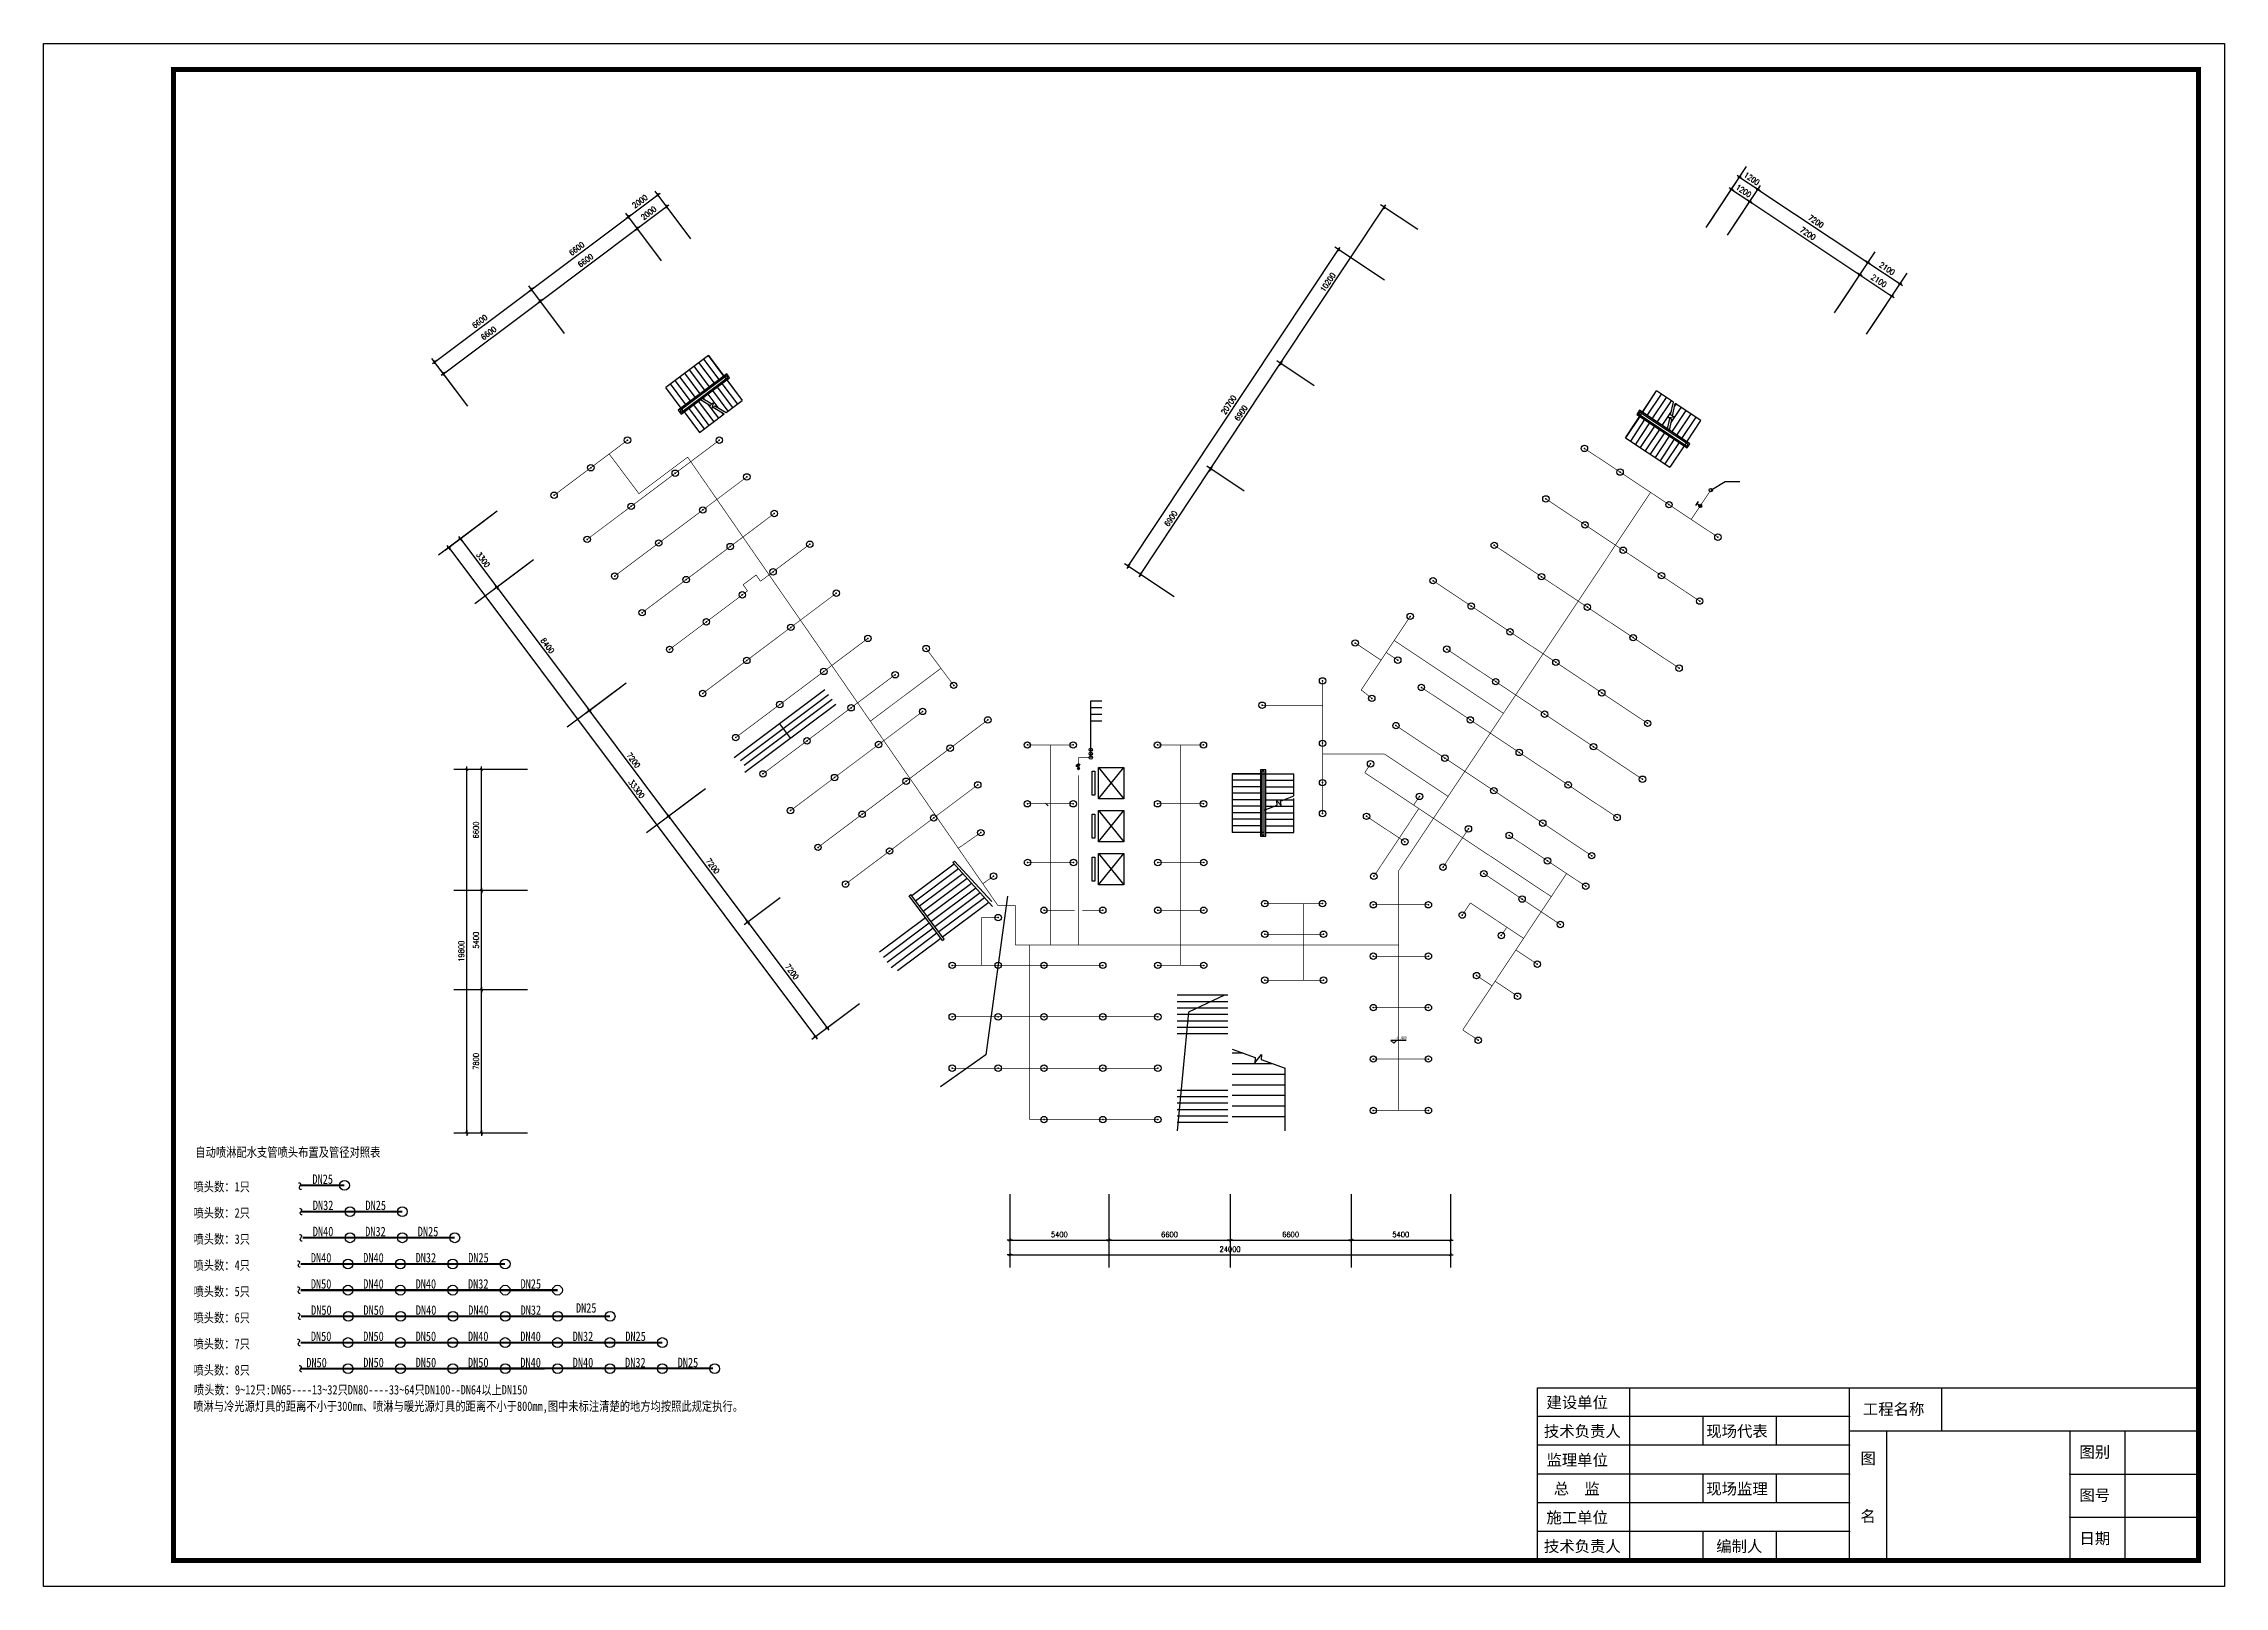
# Model space of a CAD drawing. Extents: x -149393 to 1177518, y -366685 to 296590.
# Drawn here: x 232648 to 351448, y -96685 to -12676 of the extents above; entities that cross this region are included whole.
import ezdxf
from ezdxf.enums import TextEntityAlignment as Align

# ---------------------------------------------------------------- set-up
doc = ezdxf.new("R2010")
doc.units = 0
doc.header["$LTSCALE"] = 1000
doc.header["$MEASUREMENT"] = 0
doc.linetypes.add('常规', pattern=[20, 10, 0, 10])
doc.layers.get('0').update_dxf_attribs({"linetype": 'CONTINUOUS'})
for name, color, linetype in [('AXIS', 3, 'CONTINUOUS'), ('DOTE', 1, 'CONTINUOUS'), ('EQUIP-动力', 3, 'CONTINUOUS'), ('EQUIP-消防', 3, 'CONTINUOUS'), ('OTHER', 7, 'CONTINUOUS'), ('P_PL_PT', 7, 'CONTINUOUS'), ('PIPE-给水', 3, 'CONTINUOUS'), ('PUB_TITLE', 253, 'CONTINUOUS'), ('STAIR', 2, 'CONTINUOUS'), ('TEL_SYMB', 3, 'CONTINUOUS'), ('TEL_TEXT', 7, 'CONTINUOUS'), ('WALL', 9, 'CONTINUOUS'), ('WIRE-消防', 3, '常规')]:
    doc.layers.add(name, color=color, linetype=linetype)
doc.styles.add('_TEL_DIM', font='', dxfattribs={"width": 0.8, "height": 3.5})
doc.styles.add('DIM_FONT', font='SIMPLEX.shx', dxfattribs={"width": 0.8})
doc.styles.add('HZ', font='')
doc.styles.get("Standard").update_dxf_attribs({"font": 'gbenor.shx', "bigfont": 'gbcbig.shx'})
doc.styles.add('宋体', font='')
doc.styles.get('_TEL_DIM').set_extended_font_data('SimSun')
doc.styles.get('HZ').set_extended_font_data('SimSun')
doc.styles.get('宋体').set_extended_font_data('SimSun')
doc.dimstyles.new('DIMN', dxfattribs={"dimtxt": 300, "dimasz": 1, "dimexe": 250, "dimexo": 300, "dimgap": 150, "dimtad": 1, "dimdec": 0, "dimdsep": 46, "dimtxsty": 'DIM_FONT', "dimblk": '_DIMX', "dimcen": 2.5, "dimclrt": 7, "dimadec": 0, "dimazin": 0, "dimtfac": 1, "dimtdec": 0, "dimtix": 1, "dimtmove": 2, "dimatfit": 3, "dimldrblk": '_DIMX', "dimfxl": 1, "dimtolj": 1, "dimarcsym": 0})

# ---------------------------------------------------------------- blocks, each defined once
blk = doc.blocks.new('$equip_U$00000299(cyc-PC)')
for p in [(0.51, 0.3), (0.3, 0)]:
    blk.add_line(p, (0.3, 0.3))
blk.add_lwpolyline([(0, -0.17), (0.6, 0.17), (0.6, -0.17), (0, 0.17)], close=True)
for p in [(0, 0), (0.6, 0)]:
    blk.add_point(p)
at = {"color": 7, "style": '_TEL_DIM', "flags": 1}
blk.add_attdef('A', text='', height=0.00002, dxfattribs=at).set_placement((0, 0), align=Align.MIDDLE_CENTER)
blk = doc.blocks.new('_DIMX')
blk.add_line((-150, 0), (150, 0))
at = {"const_width": 50}
blk.add_lwpolyline([(-70, -70), (70, 70)], dxfattribs=at)
blk = doc.blocks.new('$equip$00001147')
blk.add_circle((0, 0), 0.5)
at = {"flags": 9}
blk.add_attdef('A', (0, 0), '', height=0.00002, dxfattribs=at)
blk = doc.blocks.new('$equip_U$00000304(cyc-PC)')
blk.add_point((0, 0))
blk.add_blockref('$equip$00001147', (0, 0))
at = {"color": 7, "style": '_TEL_DIM', "flags": 1}
blk.add_attdef('A', text='', height=0.00002, dxfattribs=at).set_placement((0, 0), align=Align.MIDDLE_CENTER)
blk = doc.blocks.new('fdhfhfh')
at = {"layer": 'WIRE-消防', "linetype": '常规', "const_width": 35}
blk.add_lwpolyline([(327663, -63863), (313946, -84452)], dxfattribs=at)
blk = doc.blocks.new('$VALVE$00000497')
for p, q in [((78, 138), (-78, 138)), ((0, 50), (0, 138))]:
    blk.add_line(p, q)
at = {"const_width": 49.6}
blk.add_lwpolyline([(25, 0, 1), (-25, 0, 1)], format="xyb", close=True, dxfattribs=at)
blk.add_circle((0, 0), 50)
blk = doc.blocks.new('$equip_U$00000370(cyc-PC)')
for p in [(-0.15, 0), (0, 0), (0.15, 0), (0, -0.15)]:
    blk.add_point(p)
at = {"xscale": 0.00300000000061118, "yscale": 0.00300000000061118, "zscale": 0.00300000000061118}
blk.add_blockref('$VALVE$00000497', (0, 0), dxfattribs=at)
at = {"color": 7, "style": '_TEL_DIM', "flags": 1}
blk.add_attdef('A', text='', height=0.00002, dxfattribs=at).set_placement((0, 0), align=Align.MIDDLE_CENTER)
blk = doc.blocks.new('PM_PTA')
blk.add_circle((0, 0), 125)
blk = doc.blocks.new('FACE3_')
for p in [(-0.09, 0.24), (0.09, -0.24)]:
    blk.add_line(p, (0, 0))
for centre, start, end in [((0.17, 0.24), 80.7491, 179.8598), ((-0.17, -0.24), 260.7491, 359.8598)]:
    blk.add_arc(centre, 0.265, start, end)
blk = doc.blocks.new('A$C0D7E0F17')
at = {"layer": 'PIPE-给水', "linetype": 'Continuous', "ltscale": 1000, "const_width": 130}
for points in [[(10661, 15336), (7924, 15336)], [(14246, 13715), (7964, 13715)], [(17487, 12095), (8066, 12095)], [(20606, 10474), (7943, 10474)], [(17060, 10474), (14426, 10474)], [(20302, 10474), (17668, 10474)], [(23847, 8853), (7943, 8853)], [(13819, 8853), (11185, 8853)], [(17060, 8853), (14426, 8853)], [(20302, 8853), (17668, 8853)], [(23543, 8853), (20910, 8853)], [(27105, 7232), (7959, 7232)], [(26801, 7232), (24167, 7232)], [(30331, 5611), (7943, 5611)], [(13819, 5611), (11185, 5611)], [(17060, 5611), (14426, 5611)], [(20302, 5611), (17668, 5611)], [(23543, 5611), (20910, 5611)], [(26785, 5611), (24151, 5611)], [(30027, 5611), (27393, 5611)], [(33464, 4021), (7947, 3991)]]:
    blk.add_lwpolyline(points, dxfattribs=at)
at = {"layer": 'TEL_TEXT', "const_width": 130}
blk.add_lwpolyline([(13819, 10474), (11185, 10474)], dxfattribs=at)
at = {"layer": 'OTHER', "xscale": -405.2024999712594, "yscale": 405.202499971143, "zscale": 405.2024999711728}
for p in [(7906, 15288), (7962, 13715), (7962, 12095), (7839, 10474), (7839, 8853), (7855, 7232), (7839, 5611), (7943, 3992)]:
    blk.add_blockref('FACE3_', p, dxfattribs=at)
at = {"layer": 'P_PL_PT', "xscale": 2.43121499940753, "yscale": 2.43121499940753, "zscale": 2.43121499940753}
for p in [(10661, 15336), (11004, 13715), (14246, 13715), (11004, 12095), (14246, 12095), (17487, 12095), (10881, 10474), (14123, 10474), (17364, 10474), (10881, 8853), (14123, 8853), (17364, 8853), (20606, 8853), (23847, 8853), (10897, 7232), (14139, 7232), (17380, 7232), (20622, 7232), (23864, 7232), (27105, 7232), (10881, 5611), (14123, 5611), (17364, 5611), (20606, 5611), (23847, 5611), (27089, 5611), (30331, 5611), (10885, 3991), (14127, 3991), (17368, 3991), (20610, 3991), (23851, 3991), (27093, 3991), (30335, 3991), (33576, 3991)]:
    blk.add_blockref('PM_PTA', p, dxfattribs=at)
at = {"layer": 'TEL_TEXT', "xscale": 2.43121499940753, "yscale": 2.43121499940753, "zscale": 2.43121499940753}
blk.add_blockref('PM_PTA', (20606, 10474), dxfattribs=at)
at = {"layer": 'TEL_TEXT', "style": '_TEL_DIM', "width": 0.8}
for s, height, p in [('自动喷淋配水支管喷头布置及管径对照表', 583.29, (1426, 17102)), ('喷头数：1只', 583.3, (1310, 14964)), ('喷头数：2只', 583.3, (1310, 13344)), ('喷头数：3只', 583.3, (1310, 11723)), ('喷头数：4只', 583.3, (1310, 10102)), ('喷头数：5只', 583.3, (1310, 8481)), ('喷头数：6只', 583.3, (1310, 6860)), ('喷头数：7只', 583.3, (1310, 5240)), ('喷头数：8只', 583.3, (1310, 3619)), ('喷头数：9~12只:DN65----13~32只DN80----33~64只DN100--DN64以上DN150', 583.29, (1336, 2399)), ('喷淋与冷光源灯具的距离不小于300mm、喷淋与暖光源灯具的距离不小于800mm,图中未标注清楚的地方均按照此规定执行。', 583.29, (1294, 1381))]:
    blk.add_text(s, height=height, dxfattribs=at).set_placement(p)
for s, p in [('DN25', (9313, 16016)), ('DN32', (9337, 14395)), ('DN25', (12594, 14395)), ('DN40', (9337, 12775)), ('DN32', (12578, 12775)), ('DN25', (15835, 12775)), ('DN40', (9214, 11154)), ('DN40', (12455, 11154)), ('DN32', (15697, 11154)), ('DN25', (18954, 11154)), ('DN50', (9214, 9533)), ('DN40', (12455, 9533)), ('DN40', (15697, 9533)), ('DN32', (18938, 9533)), ('DN25', (22195, 9533)), ('DN50', (9230, 7912)), ('DN50', (12471, 7912)), ('DN40', (15713, 7912)), ('DN40', (18955, 7912)), ('DN32', (22196, 7912)), ('DN25', (25624, 8046)), ('DN50', (9214, 6291)), ('DN50', (12455, 6291)), ('DN50', (15697, 6291)), ('DN40', (18938, 6291)), ('DN40', (22180, 6291)), ('DN32', (25422, 6291)), ('DN25', (28679, 6291)), ('DN50', (8931, 4663)), ('DN50', (12459, 4670)), ('DN50', (15701, 4670)), ('DN50', (18942, 4670)), ('DN40', (22184, 4670)), ('DN40', (25426, 4670)), ('DN32', (28667, 4670)), ('DN25', (31924, 4670))]:
    blk.add_text(s, height=583.3, dxfattribs=at).set_placement(p, align=Align.TOP_CENTER)
blk = doc.blocks.new('会签栏')
at = {"layer": 'PUB_TITLE', "color": 4, "lineweight": 30}
blk.add_lwpolyline([(-18000, 0), (-18000, 4700), (0, 4700)], dxfattribs=at)
at = {"layer": 'PUB_TITLE', "color": 4}
for points in [[(-15500, 4700), (-15500, 0)], [(-9500, 0), (-9500, 4700)], [(-7000, 4700), (-7000, 3525)], [(-9500, 3917), (-18000, 3917)], [(-13500, 3917), (-13500, 3133)], [(-11500, 3917), (-11500, 3133)], [(-9500, 3133), (-18000, 3133)], [(-9500, 3525), (0, 3525)], [(-8500, 3525), (-8500, 0)], [(-3500, 3525), (-3500, 0)], [(-2000, 3525), (-2000, 0)], [(-9500, 2350), (-18000, 2350)], [(-13500, 2350), (-13500, 1567)], [(-11500, 2350), (-11500, 1567)], [(-3500, 2350), (0, 2350)], [(-9500, 1567), (-18000, 1567)], [(-9500, 783), (-18000, 783)], [(-13500, 783), (-13500, 0)], [(-11500, 783), (-11500, 0)], [(-3500, 1175), (0, 1175)]]:
    blk.add_lwpolyline(points, dxfattribs=at)
at = {"layer": 'PUB_TITLE'}
for p in [(-9500, 3917), (-9500, 3133), (-9500, 2350), (-9500, 1567), (-9500, 783), (-3500, 1175)]:
    blk.add_point(p, dxfattribs=at)
at = {"layer": 'PUB_TITLE', "color": 4}
blk.add_point((-3500, 2350), dxfattribs=at)
at = {"lineweight": -3, "style": '宋体'}
for s, p in [('建设单位', (-17758, 4147)), ('工程名称', (-9140, 3965)), ('技术负责人', (-17828, 3363)), ('现场代表', (-13405, 3363)), ('图别', (-3241, 2796)), ('监理单位', (-17758, 2580)), ('图', (-9206, 2624)), ('总  监', (-17560, 1797)), ('现场监理', (-13405, 1797)), ('图号', (-3241, 1621)), ('施工单位', (-17758, 1013)), ('名', (-9206, 1049)), ('日期', (-3241, 446)), ('技术负责人', (-17828, 230)), ('编制人', (-13134, 230))]:
    blk.add_text(s, height=307, dxfattribs=at).set_placement(p)
blk = doc.blocks.new('fdhgfghfgh')
at = {"color": 59}
for p, q in [((282681, -74617.3), (277737, -78325.3)), ((282878.5, -74880.6), (278078.5, -78480.6)), ((283076, -75143.9), (278276, -78743.9)), ((283273.5, -75407.2), (278329.5, -79115.2)), ((280209, -76471.3), (280801.5, -77261.2)), ((297580.9, -78848.7), (298971.1, -80548.7)), ((297580.9, -80548.7), (298971.1, -78848.7)), ((294691.7, -80787.8), (294840.2, -80937.7)), ((297580.9, -81188.7), (298971.1, -82888.7)), ((297580.9, -82888.7), (298971.1, -81188.7)), ((297580.9, -83528.7), (298971.1, -85228.7)), ((297580.9, -85228.7), (298971.1, -83528.7)), ((314353.7, -93703.3), (313518.5, -93703.8)), ((313518.5, -93703.8), (313667, -93853.6)), ((313667, -93853.6), (313819, -93703.6))]:
    blk.add_line(p, q, dxfattribs=at)
for points in [[(297251, -79048.7), (297379.5, -79048.7), (297379.5, -80348.7), (297251, -80348.7)], [(297580.9, -78848.7), (298971.1, -78848.7), (298971.1, -80548.7), (297580.9, -80548.7)], [(297251, -81388.7), (297379.5, -81388.7), (297379.5, -82688.7), (297251, -82688.7)], [(297580.9, -81188.7), (298971.1, -81188.7), (298971.1, -82888.7), (297580.9, -82888.7)], [(297251, -83728.7), (297379.5, -83728.7), (297379.5, -85028.7), (297251, -85028.7)], [(297580.9, -83528.7), (298971.1, -83528.7), (298971.1, -85228.7), (297580.9, -85228.7)]]:
    blk.add_lwpolyline(points, close=True, dxfattribs=at)
for points in [[(292634.6, -85848.7), (291454.6, -94492.8), (288974.6, -96228.7)], [(304454.6, -91248.7), (302496.1, -92172), (301874.6, -98628.7)]]:
    blk.add_lwpolyline(points, dxfattribs=at)
at = {"layer": 'AXIS'}
for p, q in [((330681.9, -49445.7), (332895.4, -46114)), ((337678.4, -54094.2), (339892, -50762.5)), ((339427.6, -55256.3), (341641.1, -51924.6)), ((264831.4, -64889.7), (261631.4, -67289.7)), ((266811.4, -67529.7), (263611.4, -69929.7)), ((266811.4, -67529.7), (263611.4, -69929.7)), ((271851.4, -74249.7), (268651.4, -76649.7)), ((266476.5, -78948.7), (262476.5, -78948.7)), ((276171.4, -80009.7), (272971.4, -82409.7)), ((266476.5, -85548.7), (262476.5, -85548.7)), ((266476.5, -85548.7), (262476.5, -85548.7)), ((266476.5, -90948.7), (262476.5, -90948.7)), ((266476.5, -90948.7), (262476.5, -90948.7)), ((266476.5, -98748.7), (262476.5, -98748.7)), ((292754.6, -102074.4), (292754.6, -106074.4)), ((298154.6, -102074.4), (298154.6, -106074.4)), ((304754.6, -102074.4), (304754.6, -106074.4)), ((311354.6, -102074.4), (311354.6, -106074.4)), ((316754.6, -102074.4), (316754.6, -106074.4))]:
    blk.add_line(p, q, dxfattribs=at)
at = {"layer": 'DOTE', "color": 59}
for p, q in [((304634.6, -91248.7), (301874.6, -91248.7)), ((304634.6, -91598.7), (301874.6, -91598.7)), ((304634.6, -91948.7), (301874.6, -91948.7)), ((304634.6, -92298.7), (301874.6, -92298.7)), ((304634.6, -92648.7), (301874.6, -92648.7)), ((304634.6, -92998.7), (301874.6, -92998.7)), ((304634.6, -93348.7), (301874.6, -93348.7)), ((304634.6, -96428.7), (301874.6, -96428.7)), ((304634.6, -96778.7), (301874.6, -96778.7)), ((304634.6, -97128.7), (301874.6, -97128.7)), ((304634.6, -97478.7), (301874.6, -97478.7)), ((304634.6, -97828.7), (301874.6, -97828.7)), ((304634.6, -98178.7), (301874.6, -98178.7))]:
    blk.add_line(p, q, dxfattribs=at)
at = {"layer": 'STAIR', "color": 59}
for p, q in [((276337.4, -56410.1), (274013.7, -58152.9)), ((276401.9, -58109.9), (275562.8, -56991.1)), ((276660.1, -57916.2), (275821, -56797.4)), ((276918.3, -57722.6), (276079.2, -56603.8)), ((277176.5, -57529), (276337.4, -56410.1)), ((276337.4, -56410.1), (278173.4, -58858.1)), ((274852.8, -59271.7), (274013.7, -58152.9)), ((275111, -59078.1), (274271.9, -57959.3)), ((275369.2, -58884.4), (274530.1, -57765.6)), ((277334.3, -57410.6), (274695, -59390.1)), ((275627.4, -58690.8), (274788.3, -57572)), ((277319.9, -57511), (274795.4, -59404.4)), ((274852.8, -59600.4), (277492.1, -57621)), ((274867.2, -59500), (277391.7, -57606.7)), ((277219.5, -57586.3), (274895.9, -59329.1)), ((275885.6, -58497.2), (275046.5, -57378.3)), ((276143.8, -58303.5), (275304.6, -57184.7)), ((275948.5, -58689.1), (277291.3, -57682)), ((276817.9, -58126.6), (277657, -59245.4)), ((277076.1, -57933), (277915.2, -59051.8)), ((277391.7, -57606.7), (277319.9, -57511)), ((277492.1, -57621), (277334.3, -57410.6)), ((277334.3, -57739.3), (278173.4, -58858.1)), ((274695, -59390.1), (274852.8, -59600.4)), ((274967.6, -59424.7), (274895.9, -59329.1)), ((274967.6, -59424.7), (275845.6, -58766.2)), ((275268.8, -59288.5), (276107.9, -60407.3)), ((275527, -59094.8), (276366.1, -60213.6)), ((275785.2, -58901.2), (276624.3, -60020)), ((275845.6, -58766.2), (276434.1, -59127.7)), ((275948.5, -58689.1), (276523.9, -59042.7)), ((276043.4, -58707.5), (276098.8, -58781.4)), ((276293.9, -59041.6), (276882.5, -59826.3)), ((276301.5, -58513.9), (276847, -59241.2)), ((276434.1, -59127.7), (276589, -58981.1)), ((276589, -58981.1), (276524.5, -59296.1)), ((276524.5, -59296.1), (276686.6, -59142.6)), ((276559.7, -58320.3), (277398.8, -59439.1)), ((276596.7, -59227.7), (277192.5, -59593.8)), ((276686.6, -59142.6), (277295.3, -59516.7)), ((277295.3, -59516.7), (278173.4, -58858.1)), ((326295.5, -60887.9), (327988.9, -58339.1)), ((327050.7, -59394.8), (326905.2, -59613.9)), ((329798.6, -61220.5), (327050.7, -59394.8)), ((327215, -59504), (327988.9, -58339.1)), ((327483.8, -59682.6), (328257.7, -58517.7)), ((327752.6, -59861.2), (328526.5, -58696.3)), ((328903.1, -58946.5), (327988.9, -58339.1)), ((328021.4, -60039.8), (328795.3, -58874.9)), ((328754.1, -59645.3), (328903.1, -58946.5)), ((328790.2, -60049.1), (329333, -59232.1)), ((328864.3, -59701.6), (329010.2, -59017.7)), ((328973.4, -59190.2), (329064.2, -59053.5)), ((330408.2, -59946.5), (329010.2, -59017.7)), ((274795.4, -59404.4), (274867.2, -59500)), ((275010.6, -59482.1), (275849.7, -60600.9)), ((275849.7, -60600.9), (277192.5, -59593.8)), ((277042.2, -59501.4), (277140.7, -59632.7)), ((327069.5, -59723), (326295.5, -60887.9)), ((327338.3, -59901.6), (326564.3, -61066.5)), ((327607.1, -60080.2), (326833.2, -61245.1)), ((326905.2, -59613.9), (329653, -61439.6)), ((327070.8, -59494.3), (327004.6, -59593.8)), ((327004.6, -59593.8), (329633, -61340.1)), ((329699.1, -61240.6), (327070.8, -59494.3)), ((327875.9, -60258.8), (327102, -61423.7)), ((327109.1, -59663.3), (329528.5, -61270.7)), ((328573.4, -60492.6), (327175.3, -59563.7)), ((328144.7, -60437.4), (327370.8, -61602.3)), ((328290.2, -60218.4), (328793.4, -59461.1)), ((328559, -60397), (328610.2, -60320.1)), ((328573.4, -60492.6), (328714.2, -59832)), ((328634.5, -59791.3), (328952.9, -59746.8)), ((328824.5, -59888.3), (328634.5, -59791.3)), ((328680.4, -60563.7), (328824.5, -59888.3)), ((329594.6, -61171.1), (328680.4, -60563.7)), ((328952.9, -59746.8), (328754.1, -59645.3)), ((328827.9, -60575.6), (329601.8, -59410.7)), ((329096.7, -60754.2), (329870.6, -59589.3)), ((329365.5, -60932.8), (330139.4, -59767.9)), ((329634.3, -61111.4), (330408.2, -59946.5)), ((326295.5, -60887.9), (328714.8, -62495.3)), ((328413.5, -60616), (327639.6, -61780.9)), ((328682.3, -60794.6), (327908.4, -61959.5)), ((328951.1, -60973.2), (328177.2, -62138.1)), ((329220, -61151.8), (328446, -62316.7)), ((329488.8, -61330.4), (328714.8, -62495.3)), ((329594.6, -61171.1), (329528.5, -61270.7)), ((329633, -61340.1), (329699.1, -61240.6)), ((329653, -61439.6), (329798.6, -61220.5)), ((304874.6, -79185.4), (304874.6, -82374.8)), ((306410.2, -79185.4), (304874.6, -79185.4)), ((304874.6, -79185.4), (308234.6, -79185.4)), ((306410.2, -79539.8), (304874.6, -79539.8)), ((306699, -78968.9), (306410.2, -78968.9)), ((306410.2, -78968.9), (306410.2, -82591.4)), ((306620.2, -79047.6), (306489, -79047.6)), ((306489, -79047.6), (306489, -82512.6)), ((306489, -79185.4), (306489, -82374.8)), ((306620.2, -82512.6), (306620.2, -79047.6)), ((306620.2, -81028.5), (306620.2, -79185.4)), ((306699, -82591.4), (306699, -78968.9)), ((306699, -79185.4), (308234.6, -79185.4)), ((306699, -79539.8), (308234.6, -79539.8)), ((308234.6, -80390.6), (308234.6, -79185.4)), ((306410.2, -79894.2), (304874.6, -79894.2)), ((306410.2, -80248.6), (304874.6, -80248.6)), ((306410.2, -80602.9), (304874.6, -80602.9)), ((306699, -79894.2), (308234.6, -79894.2)), ((306699, -80248.6), (308234.6, -80248.6)), ((306699, -80602.9), (307697.3, -80602.9)), ((307325.5, -80890.9), (307298.8, -80658.3)), ((307298.8, -80658.3), (307533, -80922.4)), ((307505, -80678.9), (308234.6, -80390.6)), ((307533, -80922.4), (307505, -80678.9)), ((307697.3, -80602.9), (308234.6, -80602.9)), ((308234.6, -82374.8), (308234.6, -80531.7)), ((306410.2, -80957.3), (304874.6, -80957.3)), ((306410.2, -81311.7), (304874.6, -81311.7)), ((306410.2, -81666.1), (304874.6, -81666.1)), ((306620.2, -81169.6), (307325.5, -80890.9)), ((306620.2, -82374.8), (306620.2, -81169.6)), ((306699, -80957.3), (307157.6, -80957.3)), ((306699, -81311.7), (308234.6, -81311.7)), ((306699, -81666.1), (308234.6, -81666.1)), ((307157.6, -80957.3), (308234.6, -80957.3)), ((306410.2, -82020.4), (304874.6, -82020.4)), ((306410.2, -82374.8), (304874.6, -82374.8)), ((306410.2, -82591.4), (306699, -82591.4)), ((306620.2, -82374.8), (306489, -82374.8)), ((306489, -82512.6), (306620.2, -82512.6)), ((306699, -82020.4), (308234.6, -82020.4)), ((306699, -82374.8), (308234.6, -82374.8)), ((287411.3, -85823.3), (289723.2, -84089.3)), ((289658.4, -84017.3), (289744.7, -83936.7)), ((291813.2, -86410.6), (289658.4, -84017.3)), ((291773.2, -86140), (289744.7, -83936.7)), ((287621.2, -86103.3), (289958.4, -84350.5)), ((287831.1, -86383.4), (290193.5, -84611.6)), ((288041.1, -86663.4), (290428.6, -84872.8)), ((288251, -86943.5), (290663.7, -85133.9)), ((288461, -87223.5), (290898.9, -85395.1)), ((287272.4, -85838.2), (287368.4, -85766.2)), ((289086.8, -88258.2), (287272.4, -85838.2)), ((289182.8, -88186.2), (287368.4, -85766.2)), ((288671, -87503.5), (291134, -85656.2)), ((288881, -87783.5), (291369.1, -85917.4)), ((289091, -88063.5), (291604.3, -86178.5)), ((285658.7, -88887), (288154.7, -87015)), ((285868.5, -89167.1), (288364.6, -87295)), ((286078.5, -89447.1), (288574.6, -87575)), ((286288.5, -89727.1), (288784.5, -87855.1)), ((286642.5, -89899.1), (288994.5, -88135.1)), ((289086.8, -88258.2), (289182.8, -88186.2)), ((304874.6, -94186), (306123.9, -94635.7)), ((305460.4, -94396.8), (304874.6, -94396.8)), ((307069.6, -94976.1), (304874.6, -94976.1)), ((306099.7, -94924.3), (306469.1, -94481)), ((306123.9, -94635.7), (306099.7, -94924.3)), ((306469.1, -94481), (306446.3, -94751.8)), ((306446.3, -94751.8), (307754.6, -95222.8)), ((307754.6, -95555.5), (304874.6, -95555.5)), ((307754.6, -96134.8), (304874.6, -96134.8)), ((307754.6, -98628.7), (307754.6, -95222.8)), ((307754.6, -96714.1), (304874.6, -96714.1)), ((307754.6, -97293.4), (304874.6, -97293.4)), ((307754.6, -97872.7), (304874.6, -97872.7))]:
    blk.add_line(p, q, dxfattribs=at)
at = {"layer": 'TEL_SYMB', "color": 59, "elevation": 1793}
for points in [[(274325.7, -58837.8, 0, 0, 0), (277352.2, -56567.9, 0, 0, 0), (278306.1, -57839.7, 0, 0, 0), (276986.5, -58829.5, 95.6, 0, 0), (276699.6, -59044.6, 0, 0, 0)], [(329256.1, -61972.3, 0, 0, 0), (326105, -59878.7, 0, 0, 0), (326984.7, -58554.5, 0, 0, 0), (328358.7, -59467.4, 95.6, 0, 0), (328657.4, -59665.8, 0, 0, 0)]]:
    blk.add_lwpolyline(points, format="xyseb", dxfattribs=at)
at = {"layer": 'TEL_SYMB', "color": 59}
for points in [[(275279.6, -60109.6, 0, 0, 0), (276154.5, -59453.4, 95.6, 0, 0), (276441.4, -59238.3, 0, 0, 0)], [(330135.8, -60648.1, 0, 0, 0), (329224.8, -60042.9, 95.6, 0, 0), (328926.2, -59844.4, 0, 0, 0)], [(280717.8, -74279.1, 0, 0, 0), (281308.4, -75199.7, 95.6, 0, 0), (281502, -75501.6, 0, 0, 0)], [(278146.3, -76207.8, 0, 0, 0), (278736.8, -77128.4, 95.6, 0, 0), (278930.4, -77430.2, 0, 0, 0)], [(307427.4, -82552, 0, 0, 0), (307427.4, -81351.1, 105, 0, 0), (307427.4, -80957.3, 0, 0, 0)]]:
    blk.add_lwpolyline(points, format="xyseb", dxfattribs=at)
at = {"color": 59, "style": 'HZ', "width": 0.7}
blk.add_text('-8.400', height=183.52, dxfattribs=at).set_placement((313754.9, -93655.8))
at = {"layer": 'AXIS'}
for p1, p2, distance in [((273962.5, -51492.6), (275562.5, -50292.6), 3300), ((330681.9, -49445.7), (331681.4, -50109.7), 3300), ((330681.9, -49445.7), (331681.4, -50109.7), 2500), ((331681.4, -50109.7), (337678.4, -54094.2), 3300), ((268682.5, -55452.6), (273962.5, -51492.6), 3300), ((273962.5, -51492.6), (275562.5, -50292.6), 2500), ((309591.4, -58217.8), (315236, -49722), 2500), ((331681.4, -50109.7), (337678.4, -54094.2), 2500), ((268682.5, -55452.6), (273962.5, -51492.6), 2500), ((301954.6, -69712.2), (313409.8, -52470.7), 3300), ((337678.4, -54094.2), (339427.6, -55256.3), 3300), ((337678.4, -54094.2), (339427.6, -55256.3), 2500), ((263402.5, -59412.6), (268682.5, -55452.6), 3300), ((263402.5, -59412.6), (268682.5, -55452.6), 2500), ((305773, -63965), (309591.4, -58217.8), 2500), ((301954.6, -69712.2), (305773, -63965), 2500), ((264831.4, -64889.7), (284811.4, -91529.7), -3300), ((264831.4, -64889.7), (266811.4, -67529.7), -2500), ((266811.4, -67529.7), (271851.4, -74249.7), -2500), ((271851.4, -74249.7), (276171.4, -80009.7), -2500), ((266176.5, -98748.7), (266176.5, -78948.7), 3000), ((266476.5, -85548.7), (266476.5, -78948.7), 2500), ((276171.4, -80009.7), (280491.4, -85769.7), -2500), ((266476.5, -90948.7), (266476.5, -85548.7), 2500), ((280491.4, -85769.7), (284811.4, -91529.7), -2500), ((266476.5, -98748.7), (266476.5, -90948.7), 2500), ((292754.6, -102074.4), (298154.6, -102074.4), -2500), ((292754.6, -102074.4), (316754.6, -102074.4), -3300), ((298154.6, -102074.4), (304754.6, -102074.4), -2500), ((304754.6, -102074.4), (311354.6, -102074.4), -2500), ((311354.6, -102074.4), (316754.6, -102074.4), -2500)]:
    blk.add_aligned_dim(p1=p1, p2=p2, distance=distance, dimstyle='DIMN', dxfattribs=at).render()

msp = doc.modelspace()

# ---------------------------------------------------------------- linework, layer by layer
for p, q in [((289689.5, -48823.9), (290295.2, -48823.9)), ((289689.5, -49188.1), (290295.2, -49188.1)), ((289689.5, -49552.3), (290295.2, -49552.3))]:
    msp.add_line(p, q)
for points in [[(323465.1, -36988.7), (324251.2, -36513.4), (325057.1, -36513.4)], [(289689.5, -51554.5), (289689.5, -48459.8), (290295.2, -48459.8)]]:
    msp.add_lwpolyline(points)
for centre in [(323465.1, -36988.7), (289689.5, -51124.1), (289689.5, -51347.5), (289689.5, -51554.5)]:
    msp.add_circle(centre, 90.8)
at = {"layer": 'PUB_TITLE'}
msp.add_lwpolyline([(232648.3, -12676.1), (351448.3, -12676.1), (351448.3, -96684.6), (232648.3, -96684.6)], close=True, dxfattribs=at)
at = {"layer": 'PUB_TITLE', "const_width": 270.7}
msp.add_lwpolyline([(239719.7, -14090.4), (350034, -14090.4), (350034, -95270.4), (239719.7, -95270.4), (239719.7, -14090.4)], close=True, dxfattribs=at)
at = {"layer": 'WIRE-消防', "linetype": '常规', "const_width": 35}
for points in [[(264457.1, -34270.2), (262457.1, -35770.2)], [(269457.1, -34270.2), (267057.1, -36070.2)], [(263457.1, -35020.2), (265079.3, -37183.2)], [(267733, -35192.9), (265079.3, -37183.2)], [(267733, -35192.9), (284628.5, -59602.4), (285578.2, -59602.4)], [(316584.9, -34717.9), (318527.6, -36008.7)], [(262457.1, -35770.2), (260457.1, -37270.2)], [(267057.1, -36070.2), (264657.1, -37870.2)], [(270957.1, -36270.2), (268557.1, -38070.2)], [(318527.6, -36008.7), (321193, -37779.5)], [(264657.1, -37870.2), (262257.1, -39670.2)], [(314488.8, -37467.3), (316618.4, -38882.3)], [(321193, -37779.5), (323858.3, -39550.4)], [(323414.8, -37064.3), (322404.7, -38584.6)], [(268557.1, -38070.2), (266157.1, -39870.2)], [(270051.8, -40063.2), (272451.8, -38263.2)], [(316618.4, -38882.3), (318700.7, -40265.7)], [(266157.1, -39870.2), (263757.1, -41670.2)], [(267651.8, -41863.2), (270051.8, -40063.2)], [(274386.2, -39937.4), (272386.2, -41437.4)], [(311675.3, -39994.6), (314247.1, -41703.3)], [(318700.7, -40265.7), (320783, -41649.2)], [(272386.2, -41437.4), (271699.3, -41952.6)], [(265251.8, -43663.2), (267651.8, -41863.2)], [(270711.8, -42693.2), (268751.9, -44163.2)], [(270711.8, -42693.2), (270995.1, -42480.7)], [(270758.1, -42138.3), (271462.3, -41610.1)], [(270758.1, -42138.3), (270995.1, -42480.7)], [(271462.3, -41610.1), (271699.3, -41952.6)], [(275831.9, -42603.1), (273351.9, -44463.2)], [(308338.9, -41920), (310421.2, -43303.4)], [(314247.1, -41703.3), (316745.8, -43363.5)], [(320783, -41649.2), (322865.4, -43032.7)], [(307097.3, -43863.9), (306222, -45177.7)], [(310421.2, -43303.4), (312532.7, -44706.3)], [(316745.8, -43363.5), (319242.9, -45022.5)], [(268751.9, -44163.2), (266751.9, -45663.2)], [(273351.9, -44463.2), (270951.9, -46263.2)], [(277551.9, -45063.2), (275151.9, -46863.2)], [(312532.7, -44706.3), (315031.4, -46366.5)], [(319242.9, -45022.5), (319244.6, -45023.7)], [(319244.6, -45023.7), (321743.4, -46683.8)], [(270951.9, -46263.2), (268551.9, -48063.2)], [(280728.3, -45618.2), (282225.8, -47620)], [(304098.8, -45315.5), (305505.5, -46252.6)], [(304427.2, -47871.2), (306221.7, -45177.5)], [(306417, -46251.5), (305786.2, -45831.2)], [(306221.7, -45177.5), (312174.9, -49143.5)], [(309086.5, -45648.4), (311751.9, -47419.2)], [(275151.9, -46863.2), (272751.9, -48663.2)], [(276635.5, -48841.3), (279035.5, -47041.3)], [(277684.9, -49570.6), (281532, -46692.5)], [(302321.4, -47377.3), (302321.4, -50777.3)], [(311751.9, -47419.2), (314417.2, -49190.1)], [(315031.4, -46366.5), (317528.6, -48025.5)], [(272751.9, -48663.2), (270351.9, -50463.2)], [(299025.7, -48702.7), (302321.4, -48702.7)], [(305002, -48328.7), (304427.2, -47871.2)], [(307703.1, -47730.7), (310368.4, -49501.6)], [(317528.6, -48025.5), (317530.2, -48026.7)], [(317530.2, -48026.7), (320029, -49686.8)], [(274235.5, -50641.3), (276635.5, -48841.3)], [(280535.5, -49041.3), (278135.5, -50841.3)], [(284085.6, -49503.7), (282035.5, -51041.3)], [(306319.6, -49813), (308984.9, -51583.9)], [(310368.4, -49501.6), (313033.7, -51272.4)], [(314417.2, -49190.1), (317082.6, -50961)], [(271835.5, -52441.3), (274235.5, -50641.3)], [(278135.5, -50841.3), (275735.5, -52641.3)], [(282035.5, -51041.3), (279635.5, -52841.3)], [(286239.6, -50868.5), (288739.6, -50868.5)], [(287489.6, -50868.5), (287489.6, -61763.9)], [(293330.4, -50868.5), (295830.4, -50868.5)], [(294596.8, -62868.5), (294596.8, -50868.5)], [(302321.4, -50777.3), (302321.4, -52917.9)], [(317082.6, -50961), (319747.9, -52731.8)], [(289598.7, -51554.5), (289024, -51554.5)], [(289024, -51912.1), (289024, -51554.5)], [(289024, -52164.5), (289024, -52256.4)], [(302321.4, -51360.8), (305694.1, -51360.8)], [(304936.1, -51895.3), (304618.4, -52373.4)], [(305694.1, -51360.8), (309159.7, -53669.6)], [(308984.9, -51583.9), (311650.3, -53354.7)], [(313033.7, -51272.4), (315699.1, -53043.3)], [(275735.5, -52641.3), (273335.5, -54441.3)], [(279635.5, -52841.3), (277235.5, -54641.3)], [(283535.5, -53041.3), (281135.5, -54841.3)], [(289024, -61763.9), (289024, -52528.5)], [(302321.4, -52917.9), (302321.4, -54603.1)], [(314779.7, -59124.6), (304618.4, -52373.4)], [(311650.3, -53354.7), (314315.6, -55125.6)], [(315699.1, -53043.3), (318364.4, -54814.1)], [(277235.5, -54641.3), (274835.5, -56441.3)], [(286239.6, -54068.5), (287489.6, -54068.5)], [(287489.6, -54068.5), (288739.6, -54068.5)], [(293333.5, -54068.5), (295833.5, -54068.5)], [(305114.4, -58016.7), (307563.7, -54330.2)], [(307601.4, -53666.2), (307283.8, -54144.3)], [(281135.5, -54841.3), (278735.5, -56641.3)], [(283703.4, -55641.5), (282475.3, -56491.6)], [(304718.7, -54752.4), (306497.8, -55934.4)], [(308883.3, -57519.3), (310266.8, -55437)], [(312491.4, -55792.5), (314573.7, -57175.9)], [(314315.6, -55125.6), (316981, -56896.4)], [(278735.5, -56641.3), (276335.5, -58441.3)], [(306801, -56135.8), (306497.8, -55934.4)], [(284399.9, -58011.3), (283809.9, -58419.7)], [(286253, -57268.5), (287503, -57268.5)], [(287503, -57268.5), (288753, -57268.5)], [(293346.8, -57268.5), (295846.8, -57268.5)], [(306473.5, -70769), (306473.5, -57701.7)], [(315614.8, -57867.7), (309956, -66384.9)], [(311107.9, -57874.8), (313190.2, -59258.3)], [(314573.7, -57175.9), (316656, -58559.4)], [(313190.2, -59258.3), (315272.5, -60641.7)], [(284646.8, -60268.5), (283732.9, -60268.5)], [(283732.9, -60268.5), (283732.9, -62868.5)], [(285578.2, -59602.4), (285578.2, -61763.9)], [(287146.8, -59868.5), (287489.6, -59868.5)], [(287489.6, -59868.5), (288819.4, -59868.5)], [(289227.8, -59868.5), (290346.8, -59868.5)], [(293346.8, -59868.5), (295846.8, -59868.5)], [(299171.1, -59505.8), (302321.4, -59505.8)], [(301269.7, -63676.3), (301269.7, -59505.8)], [(305084.9, -59569), (306473.5, -59569)], [(308084.9, -59569), (306473.5, -59569)], [(309932.3, -60129), (310370.6, -59469.3)], [(310370.6, -59469.3), (313270.6, -61396)], [(285578.2, -61763.9), (306473.5, -61763.9)], [(286357.9, -71268.5), (286357.9, -61763.9)], [(299171.1, -61176.3), (302371.1, -61176.3)], [(312057.5, -61242.5), (312358.3, -60789.9)], [(282146.8, -62868.5), (284646.8, -62868.5)], [(284646.8, -62868.5), (287146.8, -62868.5)], [(287146.8, -62868.5), (290346.8, -62868.5)], [(293346.8, -62868.5), (295846.8, -62868.5)], [(305084.9, -62369), (308084.9, -62369)], [(314018.2, -62804.3), (312850.4, -62028.4)], [(299171.1, -63676.3), (302371.1, -63676.3)], [(310711.5, -63426.5), (311551, -63984.2)], [(312945.1, -64549.5), (311717.4, -63733.8)], [(305084.9, -65169), (308084.9, -65169)], [(282146.8, -65668.5), (284646.8, -65668.5)], [(284646.8, -65668.5), (287146.8, -65668.5)], [(287146.8, -65668.5), (290346.8, -65668.5)], [(290346.8, -65668.5), (293346.8, -65668.5)], [(310802.8, -66947.6), (309956, -66384.9)], [(282146.8, -68468.5), (284646.8, -68468.5)], [(284646.8, -68468.5), (287146.8, -68468.5)], [(287146.8, -68468.5), (290346.8, -68468.5)], [(290346.8, -68468.5), (293346.8, -68468.5)], [(305084.9, -67969), (308084.9, -67969)], [(287146.8, -71268.5), (286357.9, -71268.5)], [(290346.8, -71268.5), (287146.8, -71268.5)], [(293346.8, -71268.5), (290346.8, -71268.5)], [(305084.9, -70769), (308084.9, -70769)]]:
    msp.add_lwpolyline(points, dxfattribs=at)

# ---------------------------------------------------------------- block references
for name in ['fdhgfghfgh', 'fdhfhfh']:
    msp.add_blockref(name, (-7473, 26750.4))
at = {"xscale": 0.8799999998882413, "yscale": 0.8799999998882413, "zscale": 0.8799999998882413}
msp.add_blockref('A$C0D7E0F17', (239657.6, -88345.8), dxfattribs=at)
at = {"layer": 'EQUIP-动力', "xscale": 550.0000000000028, "yscale": 550.0000000000028, "zscale": 550.0000000000028, "rotation": 56.39999999999991}
msp.add_blockref('$equip_U$00000370(cyc-PC)', (322893.6, -37848.8), dxfattribs=at)
at = {"layer": 'EQUIP-消防', "xscale": 350, "yscale": 350, "zscale": 350}
for p in [(264457.1, -34270.2), (269457.1, -34270.2), (262457.1, -35770.2), (316584.9, -34717.9), (267057.1, -36070.2), (270957.1, -36270.2), (318527.6, -36008.7), (260457.1, -37270.2), (264657.1, -37870.2), (268557.1, -38070.2), (314488.8, -37467.3), (321193, -37779.5), (272451.8, -38263.2), (316618.4, -38882.3), (262257.1, -39670.2), (266157.1, -39870.2), (270051.8, -40063.2), (274386.2, -39937.4), (311675.3, -39994.6), (318700.7, -40265.7), (323858.3, -39550.4), (263757.1, -41670.2), (272386.2, -41437.4), (314247.1, -41703.3), (320783, -41649.2), (267651.8, -41863.2), (270711.8, -42693.2), (275831.9, -42603.1), (308338.9, -41920), (265251.8, -43663.2), (307097.3, -43863.9), (310421.2, -43303.4), (316745.8, -43363.5), (322865.4, -43032.7), (268751.9, -44163.2), (273351.9, -44463.2), (277551.9, -45063.2), (304098.8, -45315.5), (312532.7, -44706.3), (319242.9, -45022.5), (319244.6, -45023.7), (266751.9, -45663.2), (270951.9, -46263.2), (280728.3, -45618.2), (306417, -46251.5), (309086.5, -45648.4), (315031.4, -46366.5), (275151.9, -46863.2), (279035.5, -47041.3), (282225.8, -47620), (302321.4, -47377.3), (311751.9, -47419.2), (321743.4, -46683.8), (268551.9, -48063.2), (272751.9, -48663.2), (276635.5, -48841.3), (299025.7, -48702.7), (305002, -48328.7), (307703.1, -47730.7), (317528.6, -48025.5), (317530.2, -48026.7), (280535.5, -49041.3), (284085.6, -49503.7), (306319.6, -49813), (310368.4, -49501.6), (314417.2, -49190.1), (320029, -49686.8), (270351.9, -50463.2), (274235.5, -50641.3), (278135.5, -50841.3), (282035.5, -51041.3), (286239.6, -50868.5), (288739.6, -50868.5), (293330.4, -50868.5), (295830.4, -50868.5), (302321.4, -50777.3), (317082.6, -50961), (271835.5, -52441.3), (304936.1, -51895.3), (308984.9, -51583.9), (313033.7, -51272.4), (275735.5, -52641.3), (279635.5, -52841.3), (283535.5, -53041.3), (302321.4, -52917.9), (311650.3, -53354.7), (315699.1, -53043.3), (319747.9, -52731.8), (273335.5, -54441.3), (277235.5, -54641.3), (286239.6, -54068.5), (288739.6, -54068.5), (293333.5, -54068.5), (295833.5, -54068.5), (302321.4, -54603.1), (304718.7, -54752.4), (307601.4, -53666.2), (318364.4, -54814.1), (281135.5, -54841.3), (283703.4, -55641.5), (310266.8, -55437), (312491.4, -55792.5), (314315.6, -55125.6), (274835.5, -56441.3), (278735.5, -56641.3), (306801, -56135.8), (314573.7, -57175.9), (316981, -56896.4), (284399.9, -58011.3), (286253, -57268.5), (288753, -57268.5), (293346.8, -57268.5), (295846.8, -57268.5), (305114.4, -58016.7), (308883.3, -57519.3), (311107.9, -57874.8), (276335.5, -58441.3), (299171.1, -59505.8), (302321.4, -59505.8), (305084.9, -59569), (308084.9, -59569), (313190.2, -59258.3), (316656, -58559.4), (284646.8, -60268.5), (287146.8, -59868.5), (290346.8, -59868.5), (293346.8, -59868.5), (295846.8, -59868.5), (309932.3, -60129), (315272.5, -60641.7), (299171.1, -61176.3), (302371.1, -61176.3), (312057.5, -61242.5), (282146.8, -62868.5), (284646.8, -62868.5), (287146.8, -62868.5), (290346.8, -62868.5), (293346.8, -62868.5), (295846.8, -62868.5), (305084.9, -62369), (308084.9, -62369), (314018.2, -62804.3), (299171.1, -63676.3), (302371.1, -63676.3), (310711.5, -63426.5), (305084.9, -65169), (308084.9, -65169), (312945.1, -64549.5), (282146.8, -65668.5), (284646.8, -65668.5), (287146.8, -65668.5), (290346.8, -65668.5), (293346.8, -65668.5), (310802.8, -66947.6), (282146.8, -68468.5), (284646.8, -68468.5), (287146.8, -68468.5), (290346.8, -68468.5), (293346.8, -68468.5), (305084.9, -67969), (308084.9, -67969), (287146.8, -71268.5), (290346.8, -71268.5), (293346.8, -71268.5), (305084.9, -70769), (308084.9, -70769)]:
    msp.add_blockref('$equip_U$00000304(cyc-PC)', p, dxfattribs=at)
at = {"layer": 'EQUIP-消防', "xscale": 420, "yscale": 420, "zscale": 420, "rotation": 90}
msp.add_blockref('$equip_U$00000299(cyc-PC)', (289024, -52164.5), dxfattribs=at)
at = {"layer": 'WALL', "xscale": 2, "yscale": 2, "zscale": 2}
msp.add_blockref('会签栏', (350034, -95270.4), dxfattribs=at)

doc.saveas('drawing.dxf')
